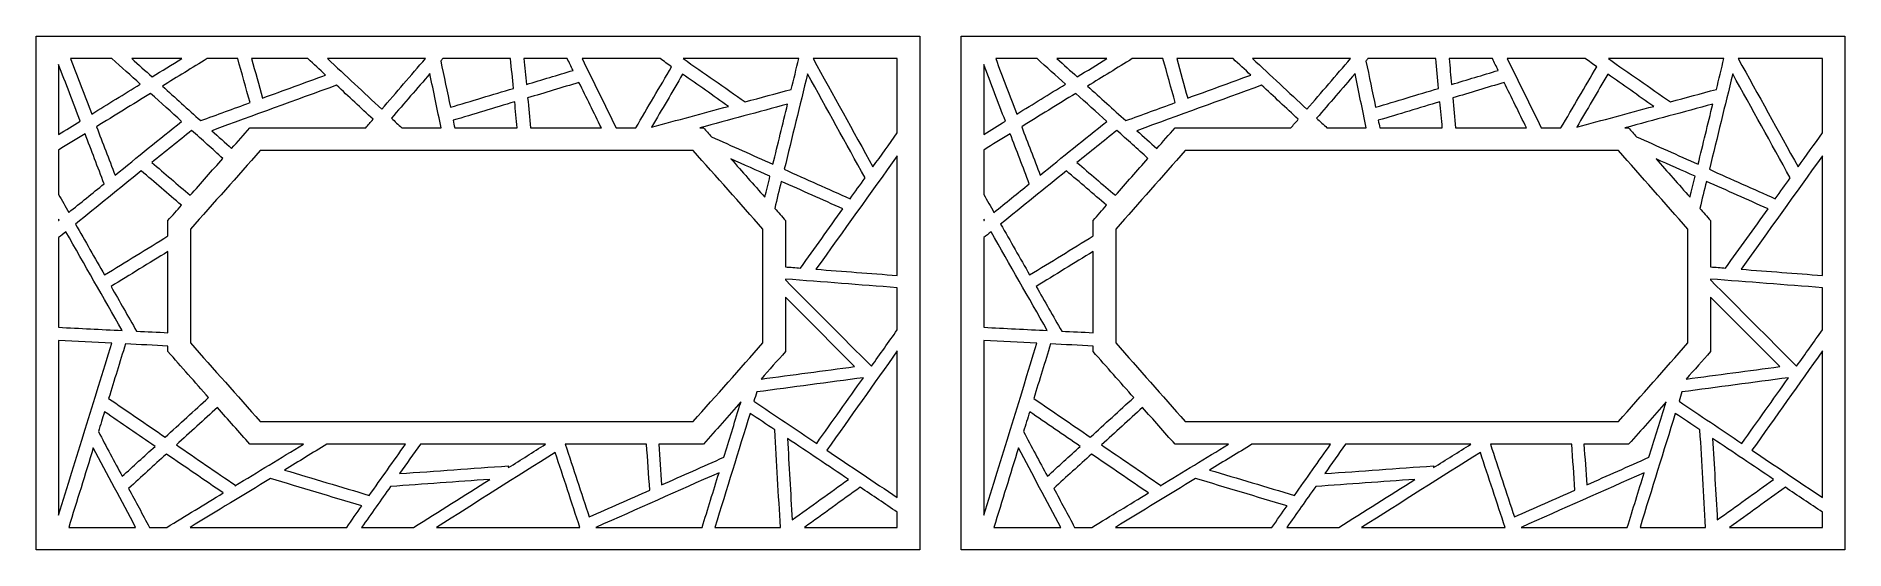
# Model space of a CAD drawing. Header units: centimetres. Extents: x -27.5 to -9, y -9.5 to -4.3.
import ezdxf

# ---------------------------------------------------------------- set-up
doc = ezdxf.new("R2010")
doc.units = ezdxf.units.CM
doc.header["$MEASUREMENT"] = 0
doc.layers.add('layer 1', color=7, linetype='Continuous')

msp = doc.modelspace()

# ---------------------------------------------------------------- linework, layer by layer
at = {"layer": 'layer 1', "color": 250, "lineweight": 9}
msp.add_open_spline([(-18.46718, -9.50001), (-18.46718, -7.751), (-18.46718, -6.00202), (-18.46718, -4.25301), (-18.46718, -4.25301), (-21.4781, -4.25301), (-24.48906, -4.25301), (-27.5, -4.25301), (-27.5, -4.25301), (-27.5, -6.00202), (-27.5, -7.751), (-27.5, -9.50001), (-27.5, -9.50001), (-24.48906, -9.50001), (-21.4781, -9.50001), (-18.46718, -9.50001)], degree=3, knots=[0, 0, 0, 0, 0.2, 0.2, 0.2, 0.2, 0.4, 0.4, 0.4, 0.4, 0.6, 0.6, 0.6, 0.6, 1, 1, 1, 1], dxfattribs=at)
at = {"layer": 'layer 1', "color": 7, "lineweight": 9}
for points, knots in [([(-9.00848, -9.50001), (-9.00848, -7.751), (-9.00848, -6.00202), (-9.00848, -4.25301), (-9.00848, -4.25301), (-12.0194, -4.25301), (-15.03036, -4.25301), (-18.0413, -4.25301), (-18.0413, -4.25301), (-18.0413, -6.00202), (-18.0413, -7.751), (-18.0413, -9.50001), (-18.0413, -9.50001), (-15.03036, -9.50001), (-12.0194, -9.50001), (-9.00848, -9.50001)], [0, 0, 0, 0, 0.2, 0.2, 0.2, 0.2, 0.4, 0.4, 0.4, 0.4, 0.6, 0.6, 0.6, 0.6, 1, 1, 1, 1]), ([(-27.27087, -4.54222), (-27.19718, -4.735), (-27.12348, -4.92782), (-27.04978, -5.12062), (-27.04978, -5.12062), (-27.12348, -5.16596), (-27.19718, -5.21127), (-27.27087, -5.25658), (-27.27087, -5.25658), (-27.27087, -5.01845), (-27.27087, -4.78034), (-27.27087, -4.54222)], [0, 0, 0, 0, 0.25, 0.25, 0.25, 0.25, 0.5, 0.5, 0.5, 0.5, 1, 1, 1, 1]), ([(-26.72526, -4.48213), (-26.62866, -4.56903), (-26.53204, -4.65594), (-26.43541, -4.74283), (-26.43541, -4.74283), (-26.60105, -4.84467), (-26.7667, -4.94654), (-26.93234, -5.04841), (-26.93234, -5.04841), (-27.00448, -4.85963), (-27.07665, -4.6709), (-27.1488, -4.48213), (-27.1488, -4.48213), (-27.00761, -4.48213), (-26.86645, -4.48213), (-26.72526, -4.48213)], [0, 0, 0, 0, 0.2, 0.2, 0.2, 0.2, 0.4, 0.4, 0.4, 0.4, 0.6, 0.6, 0.6, 0.6, 1, 1, 1, 1]), ([(-26.01146, -4.48213), (-26.11264, -4.54436), (-26.21384, -4.60657), (-26.31502, -4.66879), (-26.31502, -4.66879), (-26.3842, -4.60657), (-26.45339, -4.54436), (-26.52256, -4.48213), (-26.52256, -4.48213), (-26.35219, -4.48213), (-26.18184, -4.48213), (-26.01146, -4.48213)], [0, 0, 0, 0, 0.25, 0.25, 0.25, 0.25, 0.5, 0.5, 0.5, 0.5, 1, 1, 1, 1]), ([(-25.43867, -4.48213), (-25.39686, -4.63205), (-25.35506, -4.78192), (-25.31325, -4.93185), (-25.31325, -4.93185), (-25.48146, -4.9932), (-25.64967, -5.05454), (-25.81792, -5.11588), (-25.81792, -5.11588), (-25.94856, -4.99835), (-26.07925, -4.88083), (-26.2099, -4.76332), (-26.2099, -4.76332), (-26.05751, -4.66959), (-25.90507, -4.57585), (-25.75264, -4.48213), (-25.75264, -4.48213), (-25.64798, -4.48213), (-25.54333, -4.48213), (-25.43867, -4.48213)], [0, 0, 0, 0, 0.16666667, 0.16666667, 0.16666667, 0.16666667, 0.33333333, 0.33333333, 0.33333333, 0.33333333, 0.5, 0.5, 0.5, 0.5, 0.66666667, 0.66666667, 0.66666667, 0.66666667, 1, 1, 1, 1]), ([(-24.72132, -4.48213), (-24.6611, -4.53811), (-24.6009, -4.59411), (-24.5407, -4.65011), (-24.5407, -4.65011), (-24.75564, -4.7285), (-24.9706, -4.80689), (-25.18553, -4.88528), (-25.18553, -4.88528), (-25.22301, -4.75089), (-25.26051, -4.6165), (-25.29798, -4.48213), (-25.29798, -4.48213), (-25.10577, -4.48213), (-24.91353, -4.48213), (-24.72132, -4.48213)], [0, 0, 0, 0, 0.2, 0.2, 0.2, 0.2, 0.4, 0.4, 0.4, 0.4, 0.6, 0.6, 0.6, 0.6, 1, 1, 1, 1]), ([(-23.52048, -4.48213), (-23.66917, -4.65439), (-23.81788, -4.82664), (-23.96657, -4.99887), (-23.96657, -4.99887), (-24.15179, -4.82664), (-24.337, -4.65439), (-24.52222, -4.48213), (-24.52222, -4.48213), (-24.18829, -4.48213), (-23.85438, -4.48213), (-23.52048, -4.48213)], [0, 0, 0, 0, 0.25, 0.25, 0.25, 0.25, 0.5, 0.5, 0.5, 0.5, 1, 1, 1, 1]), ([(-22.64946, -4.48213), (-22.63983, -4.58331), (-22.63022, -4.68449), (-22.6206, -4.78568), (-22.6206, -4.78568), (-22.83537, -4.85027), (-23.05016, -4.91483), (-23.26494, -4.9794), (-23.26494, -4.9794), (-23.29768, -4.82172), (-23.33042, -4.66405), (-23.36319, -4.50638), (-23.36319, -4.50638), (-23.35622, -4.49829), (-23.34925, -4.49022), (-23.34225, -4.48213), (-23.34225, -4.48213), (-23.11132, -4.48213), (-22.8804, -4.48213), (-22.64946, -4.48213)], [0, 0, 0, 0, 0.16666667, 0.16666667, 0.16666667, 0.16666667, 0.33333333, 0.33333333, 0.33333333, 0.33333333, 0.5, 0.5, 0.5, 0.5, 0.66666667, 0.66666667, 0.66666667, 0.66666667, 1, 1, 1, 1]), ([(-22.07038, -4.48213), (-22.05059, -4.52222), (-22.03082, -4.56232), (-22.01104, -4.60241), (-22.01104, -4.60241), (-22.17011, -4.65026), (-22.32915, -4.69805), (-22.48818, -4.74589), (-22.48818, -4.74589), (-22.49654, -4.65796), (-22.50489, -4.57004), (-22.51325, -4.48213), (-22.51325, -4.48213), (-22.36562, -4.48213), (-22.218, -4.48213), (-22.07038, -4.48213)], [0, 0, 0, 0, 0.2, 0.2, 0.2, 0.2, 0.4, 0.4, 0.4, 0.4, 0.6, 0.6, 0.6, 0.6, 1, 1, 1, 1]), ([(-21.12158, -4.48213), (-21.08202, -4.50968), (-21.04246, -4.53721), (-21.00293, -4.56474), (-21.00293, -4.56474), (-21.12513, -4.77297), (-21.24731, -4.98118), (-21.36954, -5.18939), (-21.36954, -5.18939), (-21.43655, -5.18939), (-21.50357, -5.18939), (-21.57059, -5.18939), (-21.57059, -5.18939), (-21.68681, -4.95364), (-21.80303, -4.71789), (-21.91928, -4.48213), (-21.91928, -4.48213), (-21.65337, -4.48213), (-21.38749, -4.48213), (-21.12158, -4.48213)], [0, 0, 0, 0, 0.16666667, 0.16666667, 0.16666667, 0.16666667, 0.33333333, 0.33333333, 0.33333333, 0.33333333, 0.5, 0.5, 0.5, 0.5, 0.66666667, 0.66666667, 0.66666667, 0.66666667, 1, 1, 1, 1]), ([(-19.70337, -4.48213), (-19.72899, -4.58682), (-19.75463, -4.69154), (-19.78024, -4.79626), (-19.78024, -4.79626), (-19.93714, -4.83865), (-20.09402, -4.88108), (-20.25091, -4.92348), (-20.25091, -4.92348), (-20.46222, -4.77637), (-20.67351, -4.62926), (-20.8848, -4.48213), (-20.8848, -4.48213), (-20.491, -4.48213), (-20.09718, -4.48213), (-19.70337, -4.48213)], [0, 0, 0, 0, 0.2, 0.2, 0.2, 0.2, 0.4, 0.4, 0.4, 0.4, 0.6, 0.6, 0.6, 0.6, 1, 1, 1, 1]), ([(-18.6963, -5.24145), (-18.77921, -5.35707), (-18.86209, -5.47268), (-18.94497, -5.5883), (-18.94497, -5.5883), (-19.14896, -5.21957), (-19.35293, -4.85084), (-19.55691, -4.48213), (-19.55691, -4.48213), (-19.27005, -4.48213), (-18.98317, -4.48213), (-18.6963, -4.48213), (-18.6963, -4.48213), (-18.6963, -4.73526), (-18.6963, -4.98834), (-18.6963, -5.24145)], [0, 0, 0, 0, 0.2, 0.2, 0.2, 0.2, 0.4, 0.4, 0.4, 0.4, 0.6, 0.6, 0.6, 0.6, 1, 1, 1, 1]), ([(-17.81217, -4.54222), (-17.73848, -4.735), (-17.66478, -4.92782), (-17.59108, -5.12062), (-17.59108, -5.12062), (-17.66478, -5.16596), (-17.73848, -5.21127), (-17.81217, -5.25658), (-17.81217, -5.25658), (-17.81217, -5.01845), (-17.81217, -4.78034), (-17.81217, -4.54222)], [0, 0, 0, 0, 0.25, 0.25, 0.25, 0.25, 0.5, 0.5, 0.5, 0.5, 1, 1, 1, 1]), ([(-17.26656, -4.48213), (-17.16996, -4.56903), (-17.07334, -4.65594), (-16.97671, -4.74283), (-16.97671, -4.74283), (-17.14235, -4.84467), (-17.308, -4.94654), (-17.47364, -5.04841), (-17.47364, -5.04841), (-17.54578, -4.85963), (-17.61795, -4.6709), (-17.6901, -4.48213), (-17.6901, -4.48213), (-17.54891, -4.48213), (-17.40775, -4.48213), (-17.26656, -4.48213)], [0, 0, 0, 0, 0.2, 0.2, 0.2, 0.2, 0.4, 0.4, 0.4, 0.4, 0.6, 0.6, 0.6, 0.6, 1, 1, 1, 1]), ([(-16.55276, -4.48213), (-16.65394, -4.54436), (-16.75514, -4.60657), (-16.85632, -4.66879), (-16.85632, -4.66879), (-16.9255, -4.60657), (-16.99469, -4.54436), (-17.06386, -4.48213), (-17.06386, -4.48213), (-16.89349, -4.48213), (-16.72314, -4.48213), (-16.55276, -4.48213)], [0, 0, 0, 0, 0.25, 0.25, 0.25, 0.25, 0.5, 0.5, 0.5, 0.5, 1, 1, 1, 1]), ([(-15.97997, -4.48213), (-15.93816, -4.63205), (-15.89636, -4.78192), (-15.85455, -4.93185), (-15.85455, -4.93185), (-16.02276, -4.9932), (-16.19097, -5.05454), (-16.35922, -5.11588), (-16.35922, -5.11588), (-16.48986, -4.99835), (-16.62055, -4.88083), (-16.7512, -4.76332), (-16.7512, -4.76332), (-16.59881, -4.66959), (-16.44637, -4.57585), (-16.29394, -4.48213), (-16.29394, -4.48213), (-16.18928, -4.48213), (-16.08463, -4.48213), (-15.97997, -4.48213)], [0, 0, 0, 0, 0.16666667, 0.16666667, 0.16666667, 0.16666667, 0.33333333, 0.33333333, 0.33333333, 0.33333333, 0.5, 0.5, 0.5, 0.5, 0.66666667, 0.66666667, 0.66666667, 0.66666667, 1, 1, 1, 1]), ([(-15.26262, -4.48213), (-15.2024, -4.53811), (-15.1422, -4.59411), (-15.082, -4.65011), (-15.082, -4.65011), (-15.29694, -4.7285), (-15.5119, -4.80689), (-15.72683, -4.88528), (-15.72683, -4.88528), (-15.76431, -4.75089), (-15.80181, -4.6165), (-15.83928, -4.48213), (-15.83928, -4.48213), (-15.64707, -4.48213), (-15.45483, -4.48213), (-15.26262, -4.48213)], [0, 0, 0, 0, 0.2, 0.2, 0.2, 0.2, 0.4, 0.4, 0.4, 0.4, 0.6, 0.6, 0.6, 0.6, 1, 1, 1, 1]), ([(-14.06178, -4.48213), (-14.21047, -4.65439), (-14.35918, -4.82664), (-14.50787, -4.99887), (-14.50787, -4.99887), (-14.69309, -4.82664), (-14.8783, -4.65439), (-15.06352, -4.48213), (-15.06352, -4.48213), (-14.72959, -4.48213), (-14.39568, -4.48213), (-14.06178, -4.48213)], [0, 0, 0, 0, 0.25, 0.25, 0.25, 0.25, 0.5, 0.5, 0.5, 0.5, 1, 1, 1, 1]), ([(-13.19076, -4.48213), (-13.18113, -4.58331), (-13.17152, -4.68449), (-13.1619, -4.78568), (-13.1619, -4.78568), (-13.37667, -4.85027), (-13.59146, -4.91483), (-13.80624, -4.9794), (-13.80624, -4.9794), (-13.83898, -4.82172), (-13.87172, -4.66405), (-13.90449, -4.50638), (-13.90449, -4.50638), (-13.89752, -4.49829), (-13.89055, -4.49022), (-13.88355, -4.48213), (-13.88355, -4.48213), (-13.65262, -4.48213), (-13.4217, -4.48213), (-13.19076, -4.48213)], [0, 0, 0, 0, 0.16666667, 0.16666667, 0.16666667, 0.16666667, 0.33333333, 0.33333333, 0.33333333, 0.33333333, 0.5, 0.5, 0.5, 0.5, 0.66666667, 0.66666667, 0.66666667, 0.66666667, 1, 1, 1, 1]), ([(-12.61168, -4.48213), (-12.59189, -4.52222), (-12.57212, -4.56232), (-12.55234, -4.60241), (-12.55234, -4.60241), (-12.71141, -4.65026), (-12.87045, -4.69805), (-13.02948, -4.74589), (-13.02948, -4.74589), (-13.03784, -4.65796), (-13.04619, -4.57004), (-13.05455, -4.48213), (-13.05455, -4.48213), (-12.90692, -4.48213), (-12.7593, -4.48213), (-12.61168, -4.48213)], [0, 0, 0, 0, 0.2, 0.2, 0.2, 0.2, 0.4, 0.4, 0.4, 0.4, 0.6, 0.6, 0.6, 0.6, 1, 1, 1, 1]), ([(-11.66288, -4.48213), (-11.62332, -4.50968), (-11.58376, -4.53721), (-11.54423, -4.56474), (-11.54423, -4.56474), (-11.66643, -4.77297), (-11.78861, -4.98118), (-11.91084, -5.18939), (-11.91084, -5.18939), (-11.97785, -5.18939), (-12.04487, -5.18939), (-12.11189, -5.18939), (-12.11189, -5.18939), (-12.22811, -4.95364), (-12.34433, -4.71789), (-12.46058, -4.48213), (-12.46058, -4.48213), (-12.19467, -4.48213), (-11.92879, -4.48213), (-11.66288, -4.48213)], [0, 0, 0, 0, 0.16666667, 0.16666667, 0.16666667, 0.16666667, 0.33333333, 0.33333333, 0.33333333, 0.33333333, 0.5, 0.5, 0.5, 0.5, 0.66666667, 0.66666667, 0.66666667, 0.66666667, 1, 1, 1, 1]), ([(-10.24467, -4.48213), (-10.27029, -4.58682), (-10.29593, -4.69154), (-10.32154, -4.79626), (-10.32154, -4.79626), (-10.47844, -4.83865), (-10.63532, -4.88108), (-10.79221, -4.92348), (-10.79221, -4.92348), (-11.00352, -4.77637), (-11.21481, -4.62926), (-11.4261, -4.48213), (-11.4261, -4.48213), (-11.0323, -4.48213), (-10.63848, -4.48213), (-10.24467, -4.48213)], [0, 0, 0, 0, 0.2, 0.2, 0.2, 0.2, 0.4, 0.4, 0.4, 0.4, 0.6, 0.6, 0.6, 0.6, 1, 1, 1, 1]), ([(-9.2376, -5.24145), (-9.32051, -5.35707), (-9.40339, -5.47268), (-9.48627, -5.5883), (-9.48627, -5.5883), (-9.69026, -5.21957), (-9.89423, -4.85084), (-10.09821, -4.48213), (-10.09821, -4.48213), (-9.81135, -4.48213), (-9.52447, -4.48213), (-9.2376, -4.48213), (-9.2376, -4.48213), (-9.2376, -4.73526), (-9.2376, -4.98834), (-9.2376, -5.24145)], [0, 0, 0, 0, 0.2, 0.2, 0.2, 0.2, 0.4, 0.4, 0.4, 0.4, 0.6, 0.6, 0.6, 0.6, 1, 1, 1, 1]), ([(-25.50169, -5.40029), (-25.56912, -5.33961), (-25.63659, -5.27895), (-25.70405, -5.21826), (-25.70405, -5.21826), (-25.2792, -5.06335), (-24.85438, -4.90842), (-24.42953, -4.75351), (-24.42953, -4.75351), (-24.30478, -4.86954), (-24.18001, -4.98558), (-24.05523, -5.1016), (-24.05523, -5.1016), (-24.0805, -5.13085), (-24.10574, -5.16012), (-24.13099, -5.18939), (-24.13099, -5.18939), (-24.52569, -5.18939), (-24.92038, -5.18939), (-25.31506, -5.18939), (-25.31506, -5.18939), (-25.37728, -5.25969), (-25.43948, -5.32998), (-25.50169, -5.40029)], [0, 0, 0, 0, 0.14285714, 0.14285714, 0.14285714, 0.14285714, 0.28571429, 0.28571429, 0.28571429, 0.28571429, 0.42857143, 0.42857143, 0.42857143, 0.42857143, 0.57142857, 0.57142857, 0.57142857, 0.57142857, 0.71428571, 0.71428571, 0.71428571, 0.71428571, 1, 1, 1, 1]), ([(-23.76176, -5.18939), (-23.79707, -5.15653), (-23.8324, -5.12368), (-23.86772, -5.09082), (-23.86772, -5.09082), (-23.73675, -4.93911), (-23.60578, -4.78742), (-23.47483, -4.63568), (-23.47483, -4.63568), (-23.43648, -4.82024), (-23.39814, -5.00481), (-23.35979, -5.18939), (-23.35979, -5.18939), (-23.49379, -5.18939), (-23.62776, -5.18939), (-23.76176, -5.18939)], [0, 0, 0, 0, 0.2, 0.2, 0.2, 0.2, 0.4, 0.4, 0.4, 0.4, 0.6, 0.6, 0.6, 0.6, 1, 1, 1, 1]), ([(-22.44604, -5.18939), (-22.45574, -5.08736), (-22.46543, -4.98538), (-22.47511, -4.88335), (-22.47511, -4.88335), (-22.3002, -4.83075), (-22.12526, -4.77818), (-21.95034, -4.72559), (-21.95034, -4.72559), (-21.87411, -4.88018), (-21.79789, -5.03476), (-21.72166, -5.18939), (-21.72166, -5.18939), (-21.96314, -5.18939), (-22.20459, -5.18939), (-22.44604, -5.18939)], [0, 0, 0, 0, 0.2, 0.2, 0.2, 0.2, 0.4, 0.4, 0.4, 0.4, 0.6, 0.6, 0.6, 0.6, 1, 1, 1, 1]), ([(-20.89129, -4.64246), (-20.73469, -4.7515), (-20.57809, -4.86053), (-20.42149, -4.96956), (-20.42149, -4.96956), (-20.68368, -5.04043), (-20.94589, -5.11129), (-21.20808, -5.18217), (-21.20808, -5.18217), (-21.10249, -5.00228), (-20.99689, -4.82235), (-20.89129, -4.64246)], [0, 0, 0, 0, 0.25, 0.25, 0.25, 0.25, 0.5, 0.5, 0.5, 0.5, 1, 1, 1, 1]), ([(-19.02531, -5.70035), (-19.07633, -5.7715), (-19.12735, -5.84265), (-19.17834, -5.9138), (-19.17834, -5.9138), (-19.40288, -5.81354), (-19.62738, -5.71326), (-19.85189, -5.613), (-19.85189, -5.613), (-19.77234, -5.28786), (-19.69278, -4.96274), (-19.61323, -4.6376), (-19.61323, -4.6376), (-19.41724, -4.99184), (-19.22128, -5.3461), (-19.02531, -5.70035)], [0, 0, 0, 0, 0.2, 0.2, 0.2, 0.2, 0.4, 0.4, 0.4, 0.4, 0.6, 0.6, 0.6, 0.6, 1, 1, 1, 1]), ([(-16.04299, -5.40029), (-16.11042, -5.33961), (-16.17789, -5.27895), (-16.24535, -5.21826), (-16.24535, -5.21826), (-15.8205, -5.06335), (-15.39568, -4.90842), (-14.97083, -4.75351), (-14.97083, -4.75351), (-14.84608, -4.86954), (-14.72131, -4.98558), (-14.59653, -5.1016), (-14.59653, -5.1016), (-14.6218, -5.13085), (-14.64704, -5.16012), (-14.67229, -5.18939), (-14.67229, -5.18939), (-15.06699, -5.18939), (-15.46168, -5.18939), (-15.85636, -5.18939), (-15.85636, -5.18939), (-15.91858, -5.25969), (-15.98078, -5.32998), (-16.04299, -5.40029)], [0, 0, 0, 0, 0.14285714, 0.14285714, 0.14285714, 0.14285714, 0.28571429, 0.28571429, 0.28571429, 0.28571429, 0.42857143, 0.42857143, 0.42857143, 0.42857143, 0.57142857, 0.57142857, 0.57142857, 0.57142857, 0.71428571, 0.71428571, 0.71428571, 0.71428571, 1, 1, 1, 1]), ([(-14.30306, -5.18939), (-14.33837, -5.15653), (-14.3737, -5.12368), (-14.40902, -5.09082), (-14.40902, -5.09082), (-14.27805, -4.93911), (-14.14708, -4.78742), (-14.01613, -4.63568), (-14.01613, -4.63568), (-13.97778, -4.82024), (-13.93944, -5.00481), (-13.90109, -5.18939), (-13.90109, -5.18939), (-14.03509, -5.18939), (-14.16906, -5.18939), (-14.30306, -5.18939)], [0, 0, 0, 0, 0.2, 0.2, 0.2, 0.2, 0.4, 0.4, 0.4, 0.4, 0.6, 0.6, 0.6, 0.6, 1, 1, 1, 1]), ([(-12.98734, -5.18939), (-12.99704, -5.08736), (-13.00673, -4.98538), (-13.01641, -4.88335), (-13.01641, -4.88335), (-12.8415, -4.83075), (-12.66656, -4.77818), (-12.49164, -4.72559), (-12.49164, -4.72559), (-12.41541, -4.88018), (-12.33919, -5.03476), (-12.26296, -5.18939), (-12.26296, -5.18939), (-12.50444, -5.18939), (-12.74589, -5.18939), (-12.98734, -5.18939)], [0, 0, 0, 0, 0.2, 0.2, 0.2, 0.2, 0.4, 0.4, 0.4, 0.4, 0.6, 0.6, 0.6, 0.6, 1, 1, 1, 1]), ([(-11.43259, -4.64246), (-11.27599, -4.7515), (-11.11939, -4.86053), (-10.96279, -4.96956), (-10.96279, -4.96956), (-11.22498, -5.04043), (-11.48719, -5.11129), (-11.74938, -5.18217), (-11.74938, -5.18217), (-11.64379, -5.00228), (-11.53819, -4.82235), (-11.43259, -4.64246)], [0, 0, 0, 0, 0.25, 0.25, 0.25, 0.25, 0.5, 0.5, 0.5, 0.5, 1, 1, 1, 1]), ([(-9.56661, -5.70035), (-9.61763, -5.7715), (-9.66865, -5.84265), (-9.71964, -5.9138), (-9.71964, -5.9138), (-9.94418, -5.81354), (-10.16868, -5.71326), (-10.39319, -5.613), (-10.39319, -5.613), (-10.31364, -5.28786), (-10.23408, -4.96274), (-10.15453, -4.6376), (-10.15453, -4.6376), (-9.95854, -4.99184), (-9.76258, -5.3461), (-9.56661, -5.70035)], [0, 0, 0, 0, 0.2, 0.2, 0.2, 0.2, 0.4, 0.4, 0.4, 0.4, 0.6, 0.6, 0.6, 0.6, 1, 1, 1, 1]), ([(-26.01262, -5.12307), (-26.23974, -5.30607), (-26.46684, -5.48905), (-26.69397, -5.67204), (-26.69397, -5.67204), (-26.75701, -5.50712), (-26.82006, -5.34221), (-26.88309, -5.17726), (-26.88309, -5.17726), (-26.69883, -5.06396), (-26.51459, -4.95066), (-26.33031, -4.83734), (-26.33031, -4.83734), (-26.22441, -4.93258), (-26.11852, -5.02783), (-26.01262, -5.12307)], [0, 0, 0, 0, 0.2, 0.2, 0.2, 0.2, 0.4, 0.4, 0.4, 0.4, 0.6, 0.6, 0.6, 0.6, 1, 1, 1, 1]), ([(-23.22129, -5.18939), (-23.22661, -5.16374), (-23.23195, -5.13811), (-23.23728, -5.11248), (-23.23728, -5.11248), (-23.02737, -5.0494), (-22.81745, -4.98627), (-22.60755, -4.92317), (-22.60755, -4.92317), (-22.59912, -5.0119), (-22.59069, -5.10063), (-22.58226, -5.18939), (-22.58226, -5.18939), (-22.79529, -5.18939), (-23.00831, -5.18939), (-23.22129, -5.18939)], [0, 0, 0, 0, 0.2, 0.2, 0.2, 0.2, 0.4, 0.4, 0.4, 0.4, 0.6, 0.6, 0.6, 0.6, 1, 1, 1, 1]), ([(-20.71505, -5.18939), (-20.41571, -5.10847), (-20.11638, -5.02759), (-19.81704, -4.94667), (-19.81704, -4.94667), (-19.86719, -5.15158), (-19.91733, -5.35649), (-19.96745, -5.56137), (-19.96745, -5.56137), (-20.17705, -5.46776), (-20.38665, -5.37417), (-20.59624, -5.28054), (-20.59624, -5.28054), (-20.59626, -5.28063), (-20.59632, -5.28071), (-20.59636, -5.28081), (-20.59636, -5.28081), (-20.62332, -5.25035), (-20.6503, -5.21987), (-20.67726, -5.18939), (-20.67726, -5.18939), (-20.68986, -5.18939), (-20.70246, -5.18939), (-20.71505, -5.18939)], [0, 0, 0, 0, 0.14285714, 0.14285714, 0.14285714, 0.14285714, 0.28571429, 0.28571429, 0.28571429, 0.28571429, 0.42857143, 0.42857143, 0.42857143, 0.42857143, 0.57142857, 0.57142857, 0.57142857, 0.57142857, 0.71428571, 0.71428571, 0.71428571, 0.71428571, 1, 1, 1, 1]), ([(-16.55392, -5.12307), (-16.78104, -5.30607), (-17.00814, -5.48905), (-17.23527, -5.67204), (-17.23527, -5.67204), (-17.29831, -5.50712), (-17.36136, -5.34221), (-17.42439, -5.17726), (-17.42439, -5.17726), (-17.24013, -5.06396), (-17.05589, -4.95066), (-16.87161, -4.83734), (-16.87161, -4.83734), (-16.76571, -4.93258), (-16.65982, -5.02783), (-16.55392, -5.12307)], [0, 0, 0, 0, 0.2, 0.2, 0.2, 0.2, 0.4, 0.4, 0.4, 0.4, 0.6, 0.6, 0.6, 0.6, 1, 1, 1, 1]), ([(-13.76259, -5.18939), (-13.76791, -5.16374), (-13.77325, -5.13811), (-13.77858, -5.11248), (-13.77858, -5.11248), (-13.56867, -5.0494), (-13.35875, -4.98627), (-13.14885, -4.92317), (-13.14885, -4.92317), (-13.14042, -5.0119), (-13.13199, -5.10063), (-13.12356, -5.18939), (-13.12356, -5.18939), (-13.33659, -5.18939), (-13.54961, -5.18939), (-13.76259, -5.18939)], [0, 0, 0, 0, 0.2, 0.2, 0.2, 0.2, 0.4, 0.4, 0.4, 0.4, 0.6, 0.6, 0.6, 0.6, 1, 1, 1, 1]), ([(-11.25635, -5.18939), (-10.95701, -5.10847), (-10.65768, -5.02759), (-10.35834, -4.94667), (-10.35834, -4.94667), (-10.40849, -5.15158), (-10.45863, -5.35649), (-10.50875, -5.56137), (-10.50875, -5.56137), (-10.71835, -5.46776), (-10.92795, -5.37417), (-11.13754, -5.28054), (-11.13754, -5.28054), (-11.13756, -5.28063), (-11.13762, -5.28071), (-11.13766, -5.28081), (-11.13766, -5.28081), (-11.16462, -5.25035), (-11.1916, -5.21987), (-11.21856, -5.18939), (-11.21856, -5.18939), (-11.23116, -5.18939), (-11.24376, -5.18939), (-11.25635, -5.18939)], [0, 0, 0, 0, 0.14285714, 0.14285714, 0.14285714, 0.14285714, 0.28571429, 0.28571429, 0.28571429, 0.28571429, 0.42857143, 0.42857143, 0.42857143, 0.42857143, 0.57142857, 0.57142857, 0.57142857, 0.57142857, 0.71428571, 0.71428571, 0.71428571, 0.71428571, 1, 1, 1, 1]), ([(-27.27087, -5.41574), (-27.18076, -5.36032), (-27.09065, -5.3049), (-27.00052, -5.24949), (-27.00052, -5.24949), (-26.93529, -5.42011), (-26.87007, -5.59075), (-26.80484, -5.7614), (-26.80484, -5.7614), (-26.92541, -5.85854), (-27.04599, -5.95567), (-27.16655, -6.05283), (-27.16655, -6.05283), (-27.20133, -5.9919), (-27.23611, -5.93094), (-27.27087, -5.87001), (-27.27087, -5.87001), (-27.27087, -5.71859), (-27.27087, -5.56718), (-27.27087, -5.41574)], [0, 0, 0, 0, 0.16666667, 0.16666667, 0.16666667, 0.16666667, 0.33333333, 0.33333333, 0.33333333, 0.33333333, 0.5, 0.5, 0.5, 0.5, 0.66666667, 0.66666667, 0.66666667, 0.66666667, 1, 1, 1, 1]), ([(-25.92496, -5.8787), (-26.05584, -5.76676), (-26.18674, -5.65484), (-26.31764, -5.54294), (-26.31764, -5.54294), (-26.18193, -5.43359), (-26.04623, -5.32423), (-25.91051, -5.2149), (-25.91051, -5.2149), (-25.80417, -5.31054), (-25.69786, -5.40617), (-25.59152, -5.50179), (-25.59152, -5.50179), (-25.70267, -5.62742), (-25.81381, -5.75304), (-25.92496, -5.8787)], [0, 0, 0, 0, 0.2, 0.2, 0.2, 0.2, 0.4, 0.4, 0.4, 0.4, 0.6, 0.6, 0.6, 0.6, 1, 1, 1, 1]), ([(-17.81217, -5.41574), (-17.72206, -5.36032), (-17.63195, -5.3049), (-17.54182, -5.24949), (-17.54182, -5.24949), (-17.47659, -5.42011), (-17.41137, -5.59075), (-17.34614, -5.7614), (-17.34614, -5.7614), (-17.46671, -5.85854), (-17.58729, -5.95567), (-17.70785, -6.05283), (-17.70785, -6.05283), (-17.74263, -5.9919), (-17.77741, -5.93094), (-17.81217, -5.87001), (-17.81217, -5.87001), (-17.81217, -5.71859), (-17.81217, -5.56718), (-17.81217, -5.41574)], [0, 0, 0, 0, 0.16666667, 0.16666667, 0.16666667, 0.16666667, 0.33333333, 0.33333333, 0.33333333, 0.33333333, 0.5, 0.5, 0.5, 0.5, 0.66666667, 0.66666667, 0.66666667, 0.66666667, 1, 1, 1, 1]), ([(-16.46626, -5.8787), (-16.59714, -5.76676), (-16.72804, -5.65484), (-16.85894, -5.54294), (-16.85894, -5.54294), (-16.72323, -5.43359), (-16.58753, -5.32423), (-16.45181, -5.2149), (-16.45181, -5.2149), (-16.34547, -5.31054), (-16.23916, -5.40617), (-16.13282, -5.50179), (-16.13282, -5.50179), (-16.24397, -5.62742), (-16.35511, -5.75304), (-16.46626, -5.8787)], [0, 0, 0, 0, 0.2, 0.2, 0.2, 0.2, 0.4, 0.4, 0.4, 0.4, 0.6, 0.6, 0.6, 0.6, 1, 1, 1, 1]), ([(-20.07129, -6.22389), (-20.07129, -6.61158), (-20.07129, -6.9993), (-20.07129, -7.387), (-20.07129, -7.387), (-20.30806, -7.6546), (-20.54485, -7.92221), (-20.78162, -8.1898), (-20.78162, -8.1898), (-22.25797, -8.1898), (-23.73434, -8.1898), (-25.21073, -8.1898), (-25.21073, -8.1898), (-25.44748, -7.92221), (-25.68426, -7.6546), (-25.92106, -7.387), (-25.92106, -7.387), (-25.92106, -6.9993), (-25.92106, -6.61158), (-25.92106, -6.22389), (-25.92106, -6.22389), (-25.68426, -5.95628), (-25.44748, -5.68869), (-25.21073, -5.42108), (-25.21073, -5.42108), (-23.73434, -5.42108), (-22.25797, -5.42108), (-20.78162, -5.42108), (-20.78162, -5.42108), (-20.54485, -5.68869), (-20.30806, -5.95628), (-20.07129, -6.22389)], [0, 0, 0, 0, 0.11111111, 0.11111111, 0.11111111, 0.11111111, 0.22222222, 0.22222222, 0.22222222, 0.22222222, 0.33333333, 0.33333333, 0.33333333, 0.33333333, 0.44444444, 0.44444444, 0.44444444, 0.44444444, 0.55555556, 0.55555556, 0.55555556, 0.55555556, 0.66666667, 0.66666667, 0.66666667, 0.66666667, 0.77777778, 0.77777778, 0.77777778, 0.77777778, 1, 1, 1, 1]), ([(-20.39733, -5.50575), (-20.26407, -5.56528), (-20.13081, -5.6248), (-19.99755, -5.68432), (-19.99755, -5.68432), (-20.015, -5.75567), (-20.03245, -5.82704), (-20.04992, -5.89839), (-20.04992, -5.89839), (-20.16573, -5.76752), (-20.28152, -5.63662), (-20.39733, -5.50575)], [0, 0, 0, 0, 0.25, 0.25, 0.25, 0.25, 0.5, 0.5, 0.5, 0.5, 1, 1, 1, 1]), ([(-18.6963, -6.69782), (-18.9734, -6.67642), (-19.25049, -6.65502), (-19.5276, -6.63363), (-19.5276, -6.63363), (-19.25049, -6.24713), (-18.9734, -5.86062), (-18.6963, -5.47415), (-18.6963, -5.47415), (-18.6963, -5.88204), (-18.6963, -6.28991), (-18.6963, -6.69782)], [0, 0, 0, 0, 0.25, 0.25, 0.25, 0.25, 0.5, 0.5, 0.5, 0.5, 1, 1, 1, 1]), ([(-10.61259, -6.22389), (-10.61259, -6.61158), (-10.61259, -6.9993), (-10.61259, -7.387), (-10.61259, -7.387), (-10.84936, -7.6546), (-11.08615, -7.92221), (-11.32292, -8.1898), (-11.32292, -8.1898), (-12.79927, -8.1898), (-14.27564, -8.1898), (-15.75203, -8.1898), (-15.75203, -8.1898), (-15.98878, -7.92221), (-16.22556, -7.6546), (-16.46236, -7.387), (-16.46236, -7.387), (-16.46236, -6.9993), (-16.46236, -6.61158), (-16.46236, -6.22389), (-16.46236, -6.22389), (-16.22556, -5.95628), (-15.98878, -5.68869), (-15.75203, -5.42108), (-15.75203, -5.42108), (-14.27564, -5.42108), (-12.79927, -5.42108), (-11.32292, -5.42108), (-11.32292, -5.42108), (-11.08615, -5.68869), (-10.84936, -5.95628), (-10.61259, -6.22389)], [0, 0, 0, 0, 0.11111111, 0.11111111, 0.11111111, 0.11111111, 0.22222222, 0.22222222, 0.22222222, 0.22222222, 0.33333333, 0.33333333, 0.33333333, 0.33333333, 0.44444444, 0.44444444, 0.44444444, 0.44444444, 0.55555556, 0.55555556, 0.55555556, 0.55555556, 0.66666667, 0.66666667, 0.66666667, 0.66666667, 0.77777778, 0.77777778, 0.77777778, 0.77777778, 1, 1, 1, 1]), ([(-10.93863, -5.50575), (-10.80537, -5.56528), (-10.67211, -5.6248), (-10.53885, -5.68432), (-10.53885, -5.68432), (-10.5563, -5.75567), (-10.57375, -5.82704), (-10.59122, -5.89839), (-10.59122, -5.89839), (-10.70703, -5.76752), (-10.82282, -5.63662), (-10.93863, -5.50575)], [0, 0, 0, 0, 0.25, 0.25, 0.25, 0.25, 0.5, 0.5, 0.5, 0.5, 1, 1, 1, 1]), ([(-9.2376, -6.69782), (-9.5147, -6.67642), (-9.79179, -6.65502), (-10.0689, -6.63363), (-10.0689, -6.63363), (-9.79179, -6.24713), (-9.5147, -5.86062), (-9.2376, -5.47415), (-9.2376, -5.47415), (-9.2376, -5.88204), (-9.2376, -6.28991), (-9.2376, -6.69782)], [0, 0, 0, 0, 0.25, 0.25, 0.25, 0.25, 0.5, 0.5, 0.5, 0.5, 1, 1, 1, 1]), ([(-26.15275, -6.29402), (-26.36901, -6.42677), (-26.58529, -6.55953), (-26.80159, -6.69231), (-26.80159, -6.69231), (-26.90055, -6.51892), (-26.99953, -6.3455), (-27.09849, -6.17208), (-27.09849, -6.17208), (-26.87398, -5.99122), (-26.6495, -5.81032), (-26.42499, -5.62943), (-26.42499, -5.62943), (-26.28825, -5.74633), (-26.15151, -5.86327), (-26.01476, -5.98017), (-26.01476, -5.98017), (-26.06076, -6.03216), (-26.10675, -6.08413), (-26.15275, -6.13609), (-26.15275, -6.13609), (-26.15275, -6.18875), (-26.15275, -6.24139), (-26.15275, -6.29402)], [0, 0, 0, 0, 0.14285714, 0.14285714, 0.14285714, 0.14285714, 0.28571429, 0.28571429, 0.28571429, 0.28571429, 0.42857143, 0.42857143, 0.42857143, 0.42857143, 0.57142857, 0.57142857, 0.57142857, 0.57142857, 0.71428571, 0.71428571, 0.71428571, 0.71428571, 1, 1, 1, 1]), ([(-16.69405, -6.29402), (-16.91031, -6.42677), (-17.12659, -6.55953), (-17.34289, -6.69231), (-17.34289, -6.69231), (-17.44185, -6.51892), (-17.54083, -6.3455), (-17.63979, -6.17208), (-17.63979, -6.17208), (-17.41528, -5.99122), (-17.1908, -5.81032), (-16.96629, -5.62943), (-16.96629, -5.62943), (-16.82955, -5.74633), (-16.69281, -5.86327), (-16.55606, -5.98017), (-16.55606, -5.98017), (-16.60206, -6.03216), (-16.64805, -6.08413), (-16.69405, -6.13609), (-16.69405, -6.13609), (-16.69405, -6.18875), (-16.69405, -6.24139), (-16.69405, -6.29402)], [0, 0, 0, 0, 0.14285714, 0.14285714, 0.14285714, 0.14285714, 0.28571429, 0.28571429, 0.28571429, 0.28571429, 0.42857143, 0.42857143, 0.42857143, 0.42857143, 0.57142857, 0.57142857, 0.57142857, 0.57142857, 0.71428571, 0.71428571, 0.71428571, 0.71428571, 1, 1, 1, 1]), ([(-19.9495, -6.01189), (-19.92699, -5.9199), (-19.90449, -5.82793), (-19.88197, -5.73594), (-19.88197, -5.73594), (-19.6721, -5.82966), (-19.46227, -5.9234), (-19.25241, -6.01711), (-19.25241, -6.01711), (-19.39683, -6.21857), (-19.54125, -6.41998), (-19.68566, -6.62144), (-19.68566, -6.62144), (-19.73696, -6.61746), (-19.78828, -6.6135), (-19.8396, -6.60954), (-19.8396, -6.60954), (-19.8396, -6.45171), (-19.8396, -6.29392), (-19.8396, -6.13609), (-19.8396, -6.13609), (-19.87624, -6.09469), (-19.91286, -6.0533), (-19.9495, -6.01189)], [0, 0, 0, 0, 0.14285714, 0.14285714, 0.14285714, 0.14285714, 0.28571429, 0.28571429, 0.28571429, 0.28571429, 0.42857143, 0.42857143, 0.42857143, 0.42857143, 0.57142857, 0.57142857, 0.57142857, 0.57142857, 0.71428571, 0.71428571, 0.71428571, 0.71428571, 1, 1, 1, 1]), ([(-10.4908, -6.01189), (-10.46829, -5.9199), (-10.44579, -5.82793), (-10.42327, -5.73594), (-10.42327, -5.73594), (-10.2134, -5.82966), (-10.00357, -5.9234), (-9.79371, -6.01711), (-9.79371, -6.01711), (-9.93813, -6.21857), (-10.08255, -6.41998), (-10.22696, -6.62144), (-10.22696, -6.62144), (-10.27826, -6.61746), (-10.32958, -6.6135), (-10.3809, -6.60954), (-10.3809, -6.60954), (-10.3809, -6.45171), (-10.3809, -6.29392), (-10.3809, -6.13609), (-10.3809, -6.13609), (-10.41754, -6.09469), (-10.45416, -6.0533), (-10.4908, -6.01189)], [0, 0, 0, 0, 0.14285714, 0.14285714, 0.14285714, 0.14285714, 0.28571429, 0.28571429, 0.28571429, 0.28571429, 0.42857143, 0.42857143, 0.42857143, 0.42857143, 0.57142857, 0.57142857, 0.57142857, 0.57142857, 0.71428571, 0.71428571, 0.71428571, 0.71428571, 1, 1, 1, 1]), ([(-27.27087, -6.1208), (-27.26877, -6.12446), (-27.26667, -6.12813), (-27.26457, -6.13182), (-27.26457, -6.13182), (-27.26667, -6.13353), (-27.26877, -6.13521), (-27.27087, -6.13688), (-27.27087, -6.13688), (-27.27087, -6.13153), (-27.27087, -6.12617), (-27.27087, -6.1208)], [0, 0, 0, 0, 0.25, 0.25, 0.25, 0.25, 0.5, 0.5, 0.5, 0.5, 1, 1, 1, 1]), ([(-27.27087, -6.31099), (-27.24609, -6.29103), (-27.22129, -6.27105), (-27.19652, -6.25109), (-27.19652, -6.25109), (-27.00475, -6.58711), (-26.81298, -6.92314), (-26.62118, -7.25916), (-26.62118, -7.25916), (-26.83775, -7.2485), (-27.05432, -7.23785), (-27.27087, -7.22717), (-27.27087, -7.22717), (-27.27087, -6.92179), (-27.27087, -6.61639), (-27.27087, -6.31099)], [0, 0, 0, 0, 0.2, 0.2, 0.2, 0.2, 0.4, 0.4, 0.4, 0.4, 0.6, 0.6, 0.6, 0.6, 1, 1, 1, 1]), ([(-17.81217, -6.1208), (-17.81007, -6.12446), (-17.80797, -6.12813), (-17.80587, -6.13182), (-17.80587, -6.13182), (-17.80797, -6.13353), (-17.81007, -6.13521), (-17.81217, -6.13688), (-17.81217, -6.13688), (-17.81217, -6.13153), (-17.81217, -6.12617), (-17.81217, -6.1208)], [0, 0, 0, 0, 0.25, 0.25, 0.25, 0.25, 0.5, 0.5, 0.5, 0.5, 1, 1, 1, 1]), ([(-17.81217, -6.31099), (-17.78739, -6.29103), (-17.76259, -6.27105), (-17.73782, -6.25109), (-17.73782, -6.25109), (-17.54605, -6.58711), (-17.35428, -6.92314), (-17.16248, -7.25916), (-17.16248, -7.25916), (-17.37905, -7.2485), (-17.59562, -7.23785), (-17.81217, -7.22717), (-17.81217, -7.22717), (-17.81217, -6.92179), (-17.81217, -6.61639), (-17.81217, -6.31099)], [0, 0, 0, 0, 0.2, 0.2, 0.2, 0.2, 0.4, 0.4, 0.4, 0.4, 0.6, 0.6, 0.6, 0.6, 1, 1, 1, 1]), ([(-26.15275, -7.28224), (-26.25981, -7.27697), (-26.36688, -7.2717), (-26.47396, -7.26642), (-26.47396, -7.26642), (-26.56081, -7.11421), (-26.64768, -6.962), (-26.73454, -6.80981), (-26.73454, -6.80981), (-26.54061, -6.69077), (-26.34668, -6.57173), (-26.15275, -6.45269), (-26.15275, -6.45269), (-26.15275, -6.72921), (-26.15275, -7.00571), (-26.15275, -7.28224)], [0, 0, 0, 0, 0.2, 0.2, 0.2, 0.2, 0.4, 0.4, 0.4, 0.4, 0.6, 0.6, 0.6, 0.6, 1, 1, 1, 1]), ([(-16.69405, -7.28224), (-16.80111, -7.27697), (-16.90818, -7.2717), (-17.01526, -7.26642), (-17.01526, -7.26642), (-17.10211, -7.11421), (-17.18898, -6.962), (-17.27584, -6.80981), (-17.27584, -6.80981), (-17.08191, -6.69077), (-16.88798, -6.57173), (-16.69405, -6.45269), (-16.69405, -6.45269), (-16.69405, -6.72921), (-16.69405, -7.00571), (-16.69405, -7.28224)], [0, 0, 0, 0, 0.2, 0.2, 0.2, 0.2, 0.4, 0.4, 0.4, 0.4, 0.6, 0.6, 0.6, 0.6, 1, 1, 1, 1]), ([(-18.6963, -7.25335), (-18.78424, -7.37723), (-18.87217, -7.50111), (-18.96009, -7.62496), (-18.96009, -7.62496), (-19.25326, -7.33119), (-19.54642, -7.03743), (-19.8396, -6.74364), (-19.8396, -6.74364), (-19.8396, -6.74053), (-19.8396, -6.73742), (-19.8396, -6.73432), (-19.8396, -6.73432), (-19.45851, -6.76375), (-19.07742, -6.79316), (-18.6963, -6.82258), (-18.6963, -6.82258), (-18.6963, -6.96618), (-18.6963, -7.10977), (-18.6963, -7.25335)], [0, 0, 0, 0, 0.16666667, 0.16666667, 0.16666667, 0.16666667, 0.33333333, 0.33333333, 0.33333333, 0.33333333, 0.5, 0.5, 0.5, 0.5, 0.66666667, 0.66666667, 0.66666667, 0.66666667, 1, 1, 1, 1]), ([(-9.2376, -7.25335), (-9.32554, -7.37723), (-9.41347, -7.50111), (-9.50139, -7.62496), (-9.50139, -7.62496), (-9.79456, -7.33119), (-10.08772, -7.03743), (-10.3809, -6.74364), (-10.3809, -6.74364), (-10.3809, -6.74053), (-10.3809, -6.73742), (-10.3809, -6.73432), (-10.3809, -6.73432), (-9.99981, -6.76375), (-9.61872, -6.79316), (-9.2376, -6.82258), (-9.2376, -6.82258), (-9.2376, -6.96618), (-9.2376, -7.10977), (-9.2376, -7.25335)], [0, 0, 0, 0, 0.16666667, 0.16666667, 0.16666667, 0.16666667, 0.33333333, 0.33333333, 0.33333333, 0.33333333, 0.5, 0.5, 0.5, 0.5, 0.66666667, 0.66666667, 0.66666667, 0.66666667, 1, 1, 1, 1]), ([(-19.8396, -6.91991), (-19.6039, -7.15611), (-19.3682, -7.39229), (-19.1325, -7.62845), (-19.1325, -7.62845), (-19.45117, -7.67101), (-19.76988, -7.71359), (-20.08856, -7.75616), (-20.08856, -7.75616), (-20.00558, -7.66237), (-19.92258, -7.56857), (-19.8396, -7.47477), (-19.8396, -7.47477), (-19.8396, -7.28984), (-19.8396, -7.10486), (-19.8396, -6.91991)], [0, 0, 0, 0, 0.2, 0.2, 0.2, 0.2, 0.4, 0.4, 0.4, 0.4, 0.6, 0.6, 0.6, 0.6, 1, 1, 1, 1]), ([(-10.3809, -6.91991), (-10.1452, -7.15611), (-9.9095, -7.39229), (-9.6738, -7.62845), (-9.6738, -7.62845), (-9.99247, -7.67101), (-10.31118, -7.71359), (-10.62986, -7.75616), (-10.62986, -7.75616), (-10.54688, -7.66237), (-10.46388, -7.56857), (-10.3809, -7.47477), (-10.3809, -7.47477), (-10.3809, -7.28984), (-10.3809, -7.10486), (-10.3809, -6.91991)], [0, 0, 0, 0, 0.2, 0.2, 0.2, 0.2, 0.4, 0.4, 0.4, 0.4, 0.6, 0.6, 0.6, 0.6, 1, 1, 1, 1]), ([(-27.27087, -7.36294), (-27.08944, -7.37186), (-26.90798, -7.3808), (-26.72656, -7.38974), (-26.72656, -7.38974), (-26.90798, -7.97561), (-27.08944, -8.5615), (-27.27087, -9.14734), (-27.27087, -9.14734), (-27.27087, -8.55256), (-27.27087, -7.95775), (-27.27087, -7.36294)], [0, 0, 0, 0, 0.25, 0.25, 0.25, 0.25, 0.5, 0.5, 0.5, 0.5, 1, 1, 1, 1]), ([(-17.81217, -7.36294), (-17.63074, -7.37186), (-17.44928, -7.3808), (-17.26786, -7.38974), (-17.26786, -7.38974), (-17.44928, -7.97561), (-17.63074, -8.5615), (-17.81217, -9.14734), (-17.81217, -9.14734), (-17.81217, -8.55256), (-17.81217, -7.95775), (-17.81217, -7.36294)], [0, 0, 0, 0, 0.25, 0.25, 0.25, 0.25, 0.5, 0.5, 0.5, 0.5, 1, 1, 1, 1]), ([(-25.73708, -7.94458), (-25.88508, -8.07945), (-26.03312, -8.21433), (-26.18113, -8.34923), (-26.18113, -8.34923), (-26.37385, -8.21739), (-26.56658, -8.08557), (-26.75929, -7.95373), (-26.75929, -7.95373), (-26.70178, -7.76803), (-26.64428, -7.58234), (-26.58675, -7.39663), (-26.58675, -7.39663), (-26.44209, -7.40375), (-26.29741, -7.4109), (-26.15275, -7.418), (-26.15275, -7.418), (-26.15275, -7.43695), (-26.15275, -7.45587), (-26.15275, -7.47477), (-26.15275, -7.47477), (-26.01419, -7.63139), (-25.87562, -7.78797), (-25.73708, -7.94458)], [0, 0, 0, 0, 0.14285714, 0.14285714, 0.14285714, 0.14285714, 0.28571429, 0.28571429, 0.28571429, 0.28571429, 0.42857143, 0.42857143, 0.42857143, 0.42857143, 0.57142857, 0.57142857, 0.57142857, 0.57142857, 0.71428571, 0.71428571, 0.71428571, 0.71428571, 1, 1, 1, 1]), ([(-18.6963, -8.96596), (-18.9363, -8.80487), (-19.17628, -8.64377), (-19.41625, -8.48266), (-19.41625, -8.48266), (-19.17628, -8.14459), (-18.9363, -7.80651), (-18.6963, -7.46842), (-18.6963, -7.46842), (-18.6963, -7.9676), (-18.6963, -8.46679), (-18.6963, -8.96596)], [0, 0, 0, 0, 0.25, 0.25, 0.25, 0.25, 0.5, 0.5, 0.5, 0.5, 1, 1, 1, 1]), ([(-16.27838, -7.94458), (-16.42638, -8.07945), (-16.57442, -8.21433), (-16.72243, -8.34923), (-16.72243, -8.34923), (-16.91515, -8.21739), (-17.10788, -8.08557), (-17.30059, -7.95373), (-17.30059, -7.95373), (-17.24308, -7.76803), (-17.18558, -7.58234), (-17.12805, -7.39663), (-17.12805, -7.39663), (-16.98339, -7.40375), (-16.83871, -7.4109), (-16.69405, -7.418), (-16.69405, -7.418), (-16.69405, -7.43695), (-16.69405, -7.45587), (-16.69405, -7.47477), (-16.69405, -7.47477), (-16.55549, -7.63139), (-16.41692, -7.78797), (-16.27838, -7.94458)], [0, 0, 0, 0, 0.14285714, 0.14285714, 0.14285714, 0.14285714, 0.28571429, 0.28571429, 0.28571429, 0.28571429, 0.42857143, 0.42857143, 0.42857143, 0.42857143, 0.57142857, 0.57142857, 0.57142857, 0.57142857, 0.71428571, 0.71428571, 0.71428571, 0.71428571, 1, 1, 1, 1]), ([(-9.2376, -8.96596), (-9.4776, -8.80487), (-9.71758, -8.64377), (-9.95755, -8.48266), (-9.95755, -8.48266), (-9.71758, -8.14459), (-9.4776, -7.80651), (-9.2376, -7.46842), (-9.2376, -7.46842), (-9.2376, -7.9676), (-9.2376, -8.46679), (-9.2376, -8.96596)], [0, 0, 0, 0, 0.25, 0.25, 0.25, 0.25, 0.5, 0.5, 0.5, 0.5, 1, 1, 1, 1]), ([(-19.04309, -7.74186), (-19.20194, -7.96566), (-19.36079, -8.18946), (-19.51965, -8.41326), (-19.51965, -8.41326), (-19.73374, -8.26955), (-19.94782, -8.12582), (-20.16193, -7.9821), (-20.16193, -7.9821), (-20.15213, -7.95053), (-20.14235, -7.91897), (-20.13258, -7.88737), (-20.13258, -7.88737), (-19.76942, -7.83888), (-19.40625, -7.79038), (-19.04309, -7.74186)], [0, 0, 0, 0, 0.2, 0.2, 0.2, 0.2, 0.4, 0.4, 0.4, 0.4, 0.6, 0.6, 0.6, 0.6, 1, 1, 1, 1]), ([(-9.58439, -7.74186), (-9.74324, -7.96566), (-9.90209, -8.18946), (-10.06095, -8.41326), (-10.06095, -8.41326), (-10.27504, -8.26955), (-10.48912, -8.12582), (-10.70323, -7.9821), (-10.70323, -7.9821), (-10.69343, -7.95053), (-10.68365, -7.91897), (-10.67388, -7.88737), (-10.67388, -7.88737), (-10.31072, -7.83888), (-9.94755, -7.79038), (-9.58439, -7.74186)], [0, 0, 0, 0, 0.2, 0.2, 0.2, 0.2, 0.4, 0.4, 0.4, 0.4, 0.6, 0.6, 0.6, 0.6, 1, 1, 1, 1]), ([(-26.28413, -8.44306), (-26.39616, -8.54517), (-26.5082, -8.64727), (-26.62023, -8.74935), (-26.62023, -8.74935), (-26.70156, -8.59705), (-26.78287, -8.44474), (-26.86417, -8.2924), (-26.86417, -8.2924), (-26.84322, -8.22469), (-26.82225, -8.15699), (-26.80128, -8.08931), (-26.80128, -8.08931), (-26.62888, -8.20721), (-26.45649, -8.32514), (-26.28413, -8.44306)], [0, 0, 0, 0, 0.2, 0.2, 0.2, 0.2, 0.4, 0.4, 0.4, 0.4, 0.6, 0.6, 0.6, 0.6, 1, 1, 1, 1]), ([(-24.76793, -8.42152), (-25.00109, -8.56326), (-25.23427, -8.70504), (-25.46745, -8.84678), (-25.46745, -8.84678), (-25.46594, -8.84469), (-25.46446, -8.84258), (-25.46298, -8.84046), (-25.46298, -8.84046), (-25.66403, -8.70296), (-25.86507, -8.56543), (-26.06612, -8.42788), (-26.06612, -8.42788), (-25.9265, -8.30063), (-25.78683, -8.17339), (-25.64719, -8.04614), (-25.64719, -8.04614), (-25.5365, -8.17127), (-25.42577, -8.29639), (-25.31506, -8.42152), (-25.31506, -8.42152), (-25.1327, -8.42152), (-24.9503, -8.42152), (-24.76793, -8.42152)], [0, 0, 0, 0, 0.14285714, 0.14285714, 0.14285714, 0.14285714, 0.28571429, 0.28571429, 0.28571429, 0.28571429, 0.42857143, 0.42857143, 0.42857143, 0.42857143, 0.57142857, 0.57142857, 0.57142857, 0.57142857, 0.71428571, 0.71428571, 0.71428571, 0.71428571, 1, 1, 1, 1]), ([(-20.29432, -7.98871), (-20.29782, -8), (-20.30131, -8.01132), (-20.30481, -8.02261), (-20.30481, -8.02261), (-20.30692, -8.02571), (-20.30901, -8.02883), (-20.31112, -8.03193), (-20.31112, -8.03193), (-20.31016, -8.03257), (-20.30922, -8.0332), (-20.30828, -8.03383), (-20.30828, -8.03383), (-20.36204, -8.20743), (-20.41581, -8.38102), (-20.46957, -8.55462), (-20.46957, -8.55462), (-20.68153, -8.64868), (-20.89347, -8.7427), (-21.1054, -8.83676), (-21.1054, -8.83676), (-21.11506, -8.69836), (-21.12473, -8.55993), (-21.1344, -8.42152), (-21.1344, -8.42152), (-20.98202, -8.42152), (-20.82964, -8.42152), (-20.67726, -8.42152), (-20.67726, -8.42152), (-20.54962, -8.27722), (-20.42196, -8.13298), (-20.29432, -7.98871)], [0, 0, 0, 0, 0.11111111, 0.11111111, 0.11111111, 0.11111111, 0.22222222, 0.22222222, 0.22222222, 0.22222222, 0.33333333, 0.33333333, 0.33333333, 0.33333333, 0.44444444, 0.44444444, 0.44444444, 0.44444444, 0.55555556, 0.55555556, 0.55555556, 0.55555556, 0.66666667, 0.66666667, 0.66666667, 0.66666667, 0.77777778, 0.77777778, 0.77777778, 0.77777778, 1, 1, 1, 1]), ([(-20.56103, -9.27088), (-20.44082, -8.88267), (-20.3206, -8.49448), (-20.20036, -8.10627), (-20.20036, -8.10627), (-20.11626, -8.16273), (-20.0322, -8.21919), (-19.94811, -8.27562), (-19.94811, -8.27562), (-19.92906, -8.60737), (-19.91004, -8.93911), (-19.89101, -9.27088), (-19.89101, -9.27088), (-20.11435, -9.27088), (-20.33768, -9.27088), (-20.56103, -9.27088)], [0, 0, 0, 0, 0.2, 0.2, 0.2, 0.2, 0.4, 0.4, 0.4, 0.4, 0.6, 0.6, 0.6, 0.6, 1, 1, 1, 1]), ([(-16.82543, -8.44306), (-16.93746, -8.54517), (-17.0495, -8.64727), (-17.16153, -8.74935), (-17.16153, -8.74935), (-17.24286, -8.59705), (-17.32417, -8.44474), (-17.40547, -8.2924), (-17.40547, -8.2924), (-17.38452, -8.22469), (-17.36355, -8.15699), (-17.34258, -8.08931), (-17.34258, -8.08931), (-17.17018, -8.20721), (-16.99779, -8.32514), (-16.82543, -8.44306)], [0, 0, 0, 0, 0.2, 0.2, 0.2, 0.2, 0.4, 0.4, 0.4, 0.4, 0.6, 0.6, 0.6, 0.6, 1, 1, 1, 1]), ([(-15.30923, -8.42152), (-15.54239, -8.56326), (-15.77557, -8.70504), (-16.00875, -8.84678), (-16.00875, -8.84678), (-16.00724, -8.84469), (-16.00576, -8.84258), (-16.00428, -8.84046), (-16.00428, -8.84046), (-16.20533, -8.70296), (-16.40637, -8.56543), (-16.60742, -8.42788), (-16.60742, -8.42788), (-16.4678, -8.30063), (-16.32813, -8.17339), (-16.18849, -8.04614), (-16.18849, -8.04614), (-16.0778, -8.17127), (-15.96707, -8.29639), (-15.85636, -8.42152), (-15.85636, -8.42152), (-15.674, -8.42152), (-15.4916, -8.42152), (-15.30923, -8.42152)], [0, 0, 0, 0, 0.14285714, 0.14285714, 0.14285714, 0.14285714, 0.28571429, 0.28571429, 0.28571429, 0.28571429, 0.42857143, 0.42857143, 0.42857143, 0.42857143, 0.57142857, 0.57142857, 0.57142857, 0.57142857, 0.71428571, 0.71428571, 0.71428571, 0.71428571, 1, 1, 1, 1]), ([(-10.83562, -7.98871), (-10.83912, -8), (-10.84261, -8.01132), (-10.84611, -8.02261), (-10.84611, -8.02261), (-10.84822, -8.02571), (-10.85031, -8.02883), (-10.85242, -8.03193), (-10.85242, -8.03193), (-10.85146, -8.03257), (-10.85052, -8.0332), (-10.84958, -8.03383), (-10.84958, -8.03383), (-10.90334, -8.20743), (-10.95711, -8.38102), (-11.01087, -8.55462), (-11.01087, -8.55462), (-11.22283, -8.64868), (-11.43477, -8.7427), (-11.6467, -8.83676), (-11.6467, -8.83676), (-11.65636, -8.69836), (-11.66603, -8.55993), (-11.6757, -8.42152), (-11.6757, -8.42152), (-11.52332, -8.42152), (-11.37094, -8.42152), (-11.21856, -8.42152), (-11.21856, -8.42152), (-11.09092, -8.27722), (-10.96326, -8.13298), (-10.83562, -7.98871)], [0, 0, 0, 0, 0.11111111, 0.11111111, 0.11111111, 0.11111111, 0.22222222, 0.22222222, 0.22222222, 0.22222222, 0.33333333, 0.33333333, 0.33333333, 0.33333333, 0.44444444, 0.44444444, 0.44444444, 0.44444444, 0.55555556, 0.55555556, 0.55555556, 0.55555556, 0.66666667, 0.66666667, 0.66666667, 0.66666667, 0.77777778, 0.77777778, 0.77777778, 0.77777778, 1, 1, 1, 1]), ([(-11.10233, -9.27088), (-10.98212, -8.88267), (-10.8619, -8.49448), (-10.74166, -8.10627), (-10.74166, -8.10627), (-10.65756, -8.16273), (-10.5735, -8.21919), (-10.48941, -8.27562), (-10.48941, -8.27562), (-10.47036, -8.60737), (-10.45134, -8.93911), (-10.43231, -9.27088), (-10.43231, -9.27088), (-10.65565, -9.27088), (-10.87898, -9.27088), (-11.10233, -9.27088)], [0, 0, 0, 0, 0.2, 0.2, 0.2, 0.2, 0.4, 0.4, 0.4, 0.4, 0.6, 0.6, 0.6, 0.6, 1, 1, 1, 1]), ([(-27.16721, -9.27088), (-27.08346, -9.00047), (-26.99973, -8.73008), (-26.91599, -8.45967), (-26.91599, -8.45967), (-26.77163, -8.73008), (-26.62728, -9.00047), (-26.48294, -9.27088), (-26.48294, -9.27088), (-26.71104, -9.27088), (-26.93911, -9.27088), (-27.16721, -9.27088)], [0, 0, 0, 0, 0.25, 0.25, 0.25, 0.25, 0.5, 0.5, 0.5, 0.5, 1, 1, 1, 1]), ([(-23.72456, -8.42152), (-23.8478, -8.59585), (-23.97101, -8.77022), (-24.09424, -8.94455), (-24.09424, -8.94455), (-24.38326, -8.85797), (-24.67226, -8.77137), (-24.96128, -8.68481), (-24.96128, -8.68481), (-24.81693, -8.59705), (-24.67256, -8.50928), (-24.52821, -8.42152), (-24.52821, -8.42152), (-24.26034, -8.42152), (-23.99244, -8.42152), (-23.72456, -8.42152)], [0, 0, 0, 0, 0.2, 0.2, 0.2, 0.2, 0.4, 0.4, 0.4, 0.4, 0.6, 0.6, 0.6, 0.6, 1, 1, 1, 1]), ([(-22.29177, -8.42152), (-22.41847, -8.50122), (-22.54515, -8.58091), (-22.67186, -8.66065), (-22.67186, -8.66065), (-22.6725, -8.6546), (-22.67313, -8.64858), (-22.67377, -8.64255), (-22.67377, -8.64255), (-23.04394, -8.66895), (-23.41414, -8.69537), (-23.7843, -8.72179), (-23.7843, -8.72179), (-23.71356, -8.6217), (-23.64282, -8.5216), (-23.57207, -8.42152), (-23.57207, -8.42152), (-23.14531, -8.42152), (-22.71854, -8.42152), (-22.29177, -8.42152)], [0, 0, 0, 0, 0.16666667, 0.16666667, 0.16666667, 0.16666667, 0.33333333, 0.33333333, 0.33333333, 0.33333333, 0.5, 0.5, 0.5, 0.5, 0.66666667, 0.66666667, 0.66666667, 0.66666667, 1, 1, 1, 1]), ([(-21.25907, -8.42152), (-21.24814, -8.57781), (-21.23725, -8.7341), (-21.22634, -8.89043), (-21.22634, -8.89043), (-21.43242, -8.98185), (-21.63848, -9.0733), (-21.84454, -9.16473), (-21.84454, -9.16473), (-21.92661, -8.91699), (-22.0087, -8.66923), (-22.09078, -8.42152), (-22.09078, -8.42152), (-21.81352, -8.42152), (-21.5363, -8.42152), (-21.25907, -8.42152)], [0, 0, 0, 0, 0.2, 0.2, 0.2, 0.2, 0.4, 0.4, 0.4, 0.4, 0.6, 0.6, 0.6, 0.6, 1, 1, 1, 1]), ([(-19.81852, -8.36261), (-19.61085, -8.50205), (-19.40316, -8.64146), (-19.19547, -8.78087), (-19.19547, -8.78087), (-19.38726, -8.91861), (-19.57906, -9.05636), (-19.77083, -9.19409), (-19.77083, -9.19409), (-19.78673, -8.91692), (-19.80262, -8.63977), (-19.81852, -8.36261)], [0, 0, 0, 0, 0.25, 0.25, 0.25, 0.25, 0.5, 0.5, 0.5, 0.5, 1, 1, 1, 1]), ([(-17.70851, -9.27088), (-17.62476, -9.00047), (-17.54103, -8.73008), (-17.45729, -8.45967), (-17.45729, -8.45967), (-17.31293, -8.73008), (-17.16858, -9.00047), (-17.02424, -9.27088), (-17.02424, -9.27088), (-17.25234, -9.27088), (-17.48041, -9.27088), (-17.70851, -9.27088)], [0, 0, 0, 0, 0.25, 0.25, 0.25, 0.25, 0.5, 0.5, 0.5, 0.5, 1, 1, 1, 1]), ([(-14.26586, -8.42152), (-14.3891, -8.59585), (-14.51231, -8.77022), (-14.63554, -8.94455), (-14.63554, -8.94455), (-14.92456, -8.85797), (-15.21356, -8.77137), (-15.50258, -8.68481), (-15.50258, -8.68481), (-15.35823, -8.59705), (-15.21386, -8.50928), (-15.06951, -8.42152), (-15.06951, -8.42152), (-14.80164, -8.42152), (-14.53374, -8.42152), (-14.26586, -8.42152)], [0, 0, 0, 0, 0.2, 0.2, 0.2, 0.2, 0.4, 0.4, 0.4, 0.4, 0.6, 0.6, 0.6, 0.6, 1, 1, 1, 1]), ([(-12.83307, -8.42152), (-12.95977, -8.50122), (-13.08645, -8.58091), (-13.21316, -8.66065), (-13.21316, -8.66065), (-13.2138, -8.6546), (-13.21443, -8.64858), (-13.21507, -8.64255), (-13.21507, -8.64255), (-13.58524, -8.66895), (-13.95544, -8.69537), (-14.3256, -8.72179), (-14.3256, -8.72179), (-14.25486, -8.6217), (-14.18412, -8.5216), (-14.11337, -8.42152), (-14.11337, -8.42152), (-13.68661, -8.42152), (-13.25984, -8.42152), (-12.83307, -8.42152)], [0, 0, 0, 0, 0.16666667, 0.16666667, 0.16666667, 0.16666667, 0.33333333, 0.33333333, 0.33333333, 0.33333333, 0.5, 0.5, 0.5, 0.5, 0.66666667, 0.66666667, 0.66666667, 0.66666667, 1, 1, 1, 1]), ([(-11.80037, -8.42152), (-11.78944, -8.57781), (-11.77855, -8.7341), (-11.76764, -8.89043), (-11.76764, -8.89043), (-11.97372, -8.98185), (-12.17978, -9.0733), (-12.38584, -9.16473), (-12.38584, -9.16473), (-12.46791, -8.91699), (-12.55, -8.66923), (-12.63208, -8.42152), (-12.63208, -8.42152), (-12.35482, -8.42152), (-12.0776, -8.42152), (-11.80037, -8.42152)], [0, 0, 0, 0, 0.2, 0.2, 0.2, 0.2, 0.4, 0.4, 0.4, 0.4, 0.6, 0.6, 0.6, 0.6, 1, 1, 1, 1]), ([(-10.35982, -8.36261), (-10.15215, -8.50205), (-9.94446, -8.64146), (-9.73677, -8.78087), (-9.73677, -8.78087), (-9.92856, -8.91861), (-10.12036, -9.05636), (-10.31213, -9.19409), (-10.31213, -9.19409), (-10.32803, -8.91692), (-10.34392, -8.63977), (-10.35982, -8.36261)], [0, 0, 0, 0, 0.25, 0.25, 0.25, 0.25, 0.5, 0.5, 0.5, 0.5, 1, 1, 1, 1]), ([(-26.34185, -9.27088), (-26.41269, -9.13817), (-26.48351, -9.00548), (-26.55436, -8.87276), (-26.55436, -8.87276), (-26.42594, -8.75577), (-26.29752, -8.63874), (-26.16912, -8.52171), (-26.16912, -8.52171), (-25.97518, -8.65437), (-25.78125, -8.78705), (-25.58733, -8.91968), (-25.58733, -8.91968), (-25.77988, -9.03676), (-25.97241, -9.1538), (-26.16496, -9.27088), (-26.16496, -9.27088), (-26.22392, -9.27088), (-26.28289, -9.27088), (-26.34185, -9.27088)], [0, 0, 0, 0, 0.16666667, 0.16666667, 0.16666667, 0.16666667, 0.33333333, 0.33333333, 0.33333333, 0.33333333, 0.5, 0.5, 0.5, 0.5, 0.66666667, 0.66666667, 0.66666667, 0.66666667, 1, 1, 1, 1]), ([(-23.40802, -9.27088), (-23.00323, -9.01621), (-22.59844, -8.76155), (-22.19367, -8.50688), (-22.19367, -8.50688), (-22.10928, -8.76155), (-22.02492, -9.01621), (-21.94056, -9.27088), (-21.94056, -9.27088), (-22.42971, -9.27088), (-22.91887, -9.27088), (-23.40802, -9.27088)], [0, 0, 0, 0, 0.25, 0.25, 0.25, 0.25, 0.5, 0.5, 0.5, 0.5, 1, 1, 1, 1]), ([(-16.88315, -9.27088), (-16.95399, -9.13817), (-17.02481, -9.00548), (-17.09566, -8.87276), (-17.09566, -8.87276), (-16.96724, -8.75577), (-16.83882, -8.63874), (-16.71042, -8.52171), (-16.71042, -8.52171), (-16.51648, -8.65437), (-16.32255, -8.78705), (-16.12863, -8.91968), (-16.12863, -8.91968), (-16.32118, -9.03676), (-16.51371, -9.1538), (-16.70626, -9.27088), (-16.70626, -9.27088), (-16.76522, -9.27088), (-16.82419, -9.27088), (-16.88315, -9.27088)], [0, 0, 0, 0, 0.16666667, 0.16666667, 0.16666667, 0.16666667, 0.33333333, 0.33333333, 0.33333333, 0.33333333, 0.5, 0.5, 0.5, 0.5, 0.66666667, 0.66666667, 0.66666667, 0.66666667, 1, 1, 1, 1]), ([(-13.94932, -9.27088), (-13.54453, -9.01621), (-13.13974, -8.76155), (-12.73497, -8.50688), (-12.73497, -8.50688), (-12.65058, -8.76155), (-12.56622, -9.01621), (-12.48186, -9.27088), (-12.48186, -9.27088), (-12.97101, -9.27088), (-13.46017, -9.27088), (-13.94932, -9.27088)], [0, 0, 0, 0, 0.25, 0.25, 0.25, 0.25, 0.5, 0.5, 0.5, 0.5, 1, 1, 1, 1]), ([(-25.92526, -9.27088), (-25.65162, -9.10452), (-25.378, -8.93813), (-25.10436, -8.77179), (-25.10436, -8.77179), (-24.79288, -8.86509), (-24.48142, -8.95839), (-24.16997, -9.05172), (-24.16997, -9.05172), (-24.2216, -9.12476), (-24.27324, -9.19783), (-24.32487, -9.27088), (-24.32487, -9.27088), (-24.85833, -9.27088), (-25.39178, -9.27088), (-25.92526, -9.27088)], [0, 0, 0, 0, 0.2, 0.2, 0.2, 0.2, 0.4, 0.4, 0.4, 0.4, 0.6, 0.6, 0.6, 0.6, 1, 1, 1, 1]), ([(-24.17238, -9.27088), (-24.07398, -9.13164), (-23.97558, -8.99241), (-23.87718, -8.8532), (-23.87718, -8.8532), (-23.53909, -8.82906), (-23.20097, -8.80494), (-22.86286, -8.78083), (-22.86286, -8.78083), (-23.12254, -8.94417), (-23.38218, -9.10752), (-23.64183, -9.27088), (-23.64183, -9.27088), (-23.81866, -9.27088), (-23.99551, -9.27088), (-24.17238, -9.27088)], [0, 0, 0, 0, 0.2, 0.2, 0.2, 0.2, 0.4, 0.4, 0.4, 0.4, 0.6, 0.6, 0.6, 0.6, 1, 1, 1, 1]), ([(-21.77671, -9.27088), (-21.3573, -9.08476), (-20.9379, -8.89865), (-20.51849, -8.71257), (-20.51849, -8.71257), (-20.5761, -8.89865), (-20.63376, -9.08476), (-20.69138, -9.27088), (-20.69138, -9.27088), (-21.05317, -9.27088), (-21.41492, -9.27088), (-21.77671, -9.27088)], [0, 0, 0, 0, 0.25, 0.25, 0.25, 0.25, 0.5, 0.5, 0.5, 0.5, 1, 1, 1, 1]), ([(-19.6453, -9.27088), (-19.45531, -9.13443), (-19.26532, -8.99798), (-19.07533, -8.86153), (-19.07533, -8.86153), (-18.94898, -8.94635), (-18.82265, -9.03115), (-18.6963, -9.11596), (-18.6963, -9.11596), (-18.6963, -9.1676), (-18.6963, -9.21926), (-18.6963, -9.27088), (-18.6963, -9.27088), (-19.01265, -9.27088), (-19.32898, -9.27088), (-19.6453, -9.27088)], [0, 0, 0, 0, 0.2, 0.2, 0.2, 0.2, 0.4, 0.4, 0.4, 0.4, 0.6, 0.6, 0.6, 0.6, 1, 1, 1, 1]), ([(-16.46656, -9.27088), (-16.19292, -9.10452), (-15.9193, -8.93813), (-15.64566, -8.77179), (-15.64566, -8.77179), (-15.33418, -8.86509), (-15.02272, -8.95839), (-14.71127, -9.05172), (-14.71127, -9.05172), (-14.7629, -9.12476), (-14.81454, -9.19783), (-14.86617, -9.27088), (-14.86617, -9.27088), (-15.39963, -9.27088), (-15.93308, -9.27088), (-16.46656, -9.27088)], [0, 0, 0, 0, 0.2, 0.2, 0.2, 0.2, 0.4, 0.4, 0.4, 0.4, 0.6, 0.6, 0.6, 0.6, 1, 1, 1, 1]), ([(-14.71368, -9.27088), (-14.61528, -9.13164), (-14.51688, -8.99241), (-14.41848, -8.8532), (-14.41848, -8.8532), (-14.08039, -8.82906), (-13.74227, -8.80494), (-13.40416, -8.78083), (-13.40416, -8.78083), (-13.66384, -8.94417), (-13.92348, -9.10752), (-14.18313, -9.27088), (-14.18313, -9.27088), (-14.35996, -9.27088), (-14.53681, -9.27088), (-14.71368, -9.27088)], [0, 0, 0, 0, 0.2, 0.2, 0.2, 0.2, 0.4, 0.4, 0.4, 0.4, 0.6, 0.6, 0.6, 0.6, 1, 1, 1, 1]), ([(-12.31801, -9.27088), (-11.8986, -9.08476), (-11.4792, -8.89865), (-11.05979, -8.71257), (-11.05979, -8.71257), (-11.1174, -8.89865), (-11.17506, -9.08476), (-11.23268, -9.27088), (-11.23268, -9.27088), (-11.59447, -9.27088), (-11.95622, -9.27088), (-12.31801, -9.27088)], [0, 0, 0, 0, 0.25, 0.25, 0.25, 0.25, 0.5, 0.5, 0.5, 0.5, 1, 1, 1, 1]), ([(-10.1866, -9.27088), (-9.99661, -9.13443), (-9.80662, -8.99798), (-9.61663, -8.86153), (-9.61663, -8.86153), (-9.49028, -8.94635), (-9.36395, -9.03115), (-9.2376, -9.11596), (-9.2376, -9.11596), (-9.2376, -9.1676), (-9.2376, -9.21926), (-9.2376, -9.27088), (-9.2376, -9.27088), (-9.55395, -9.27088), (-9.87028, -9.27088), (-10.1866, -9.27088)], [0, 0, 0, 0, 0.2, 0.2, 0.2, 0.2, 0.4, 0.4, 0.4, 0.4, 0.6, 0.6, 0.6, 0.6, 1, 1, 1, 1])]:
    msp.add_open_spline(points, degree=3, knots=knots, dxfattribs=at)

doc.saveas('drawing.dxf')
